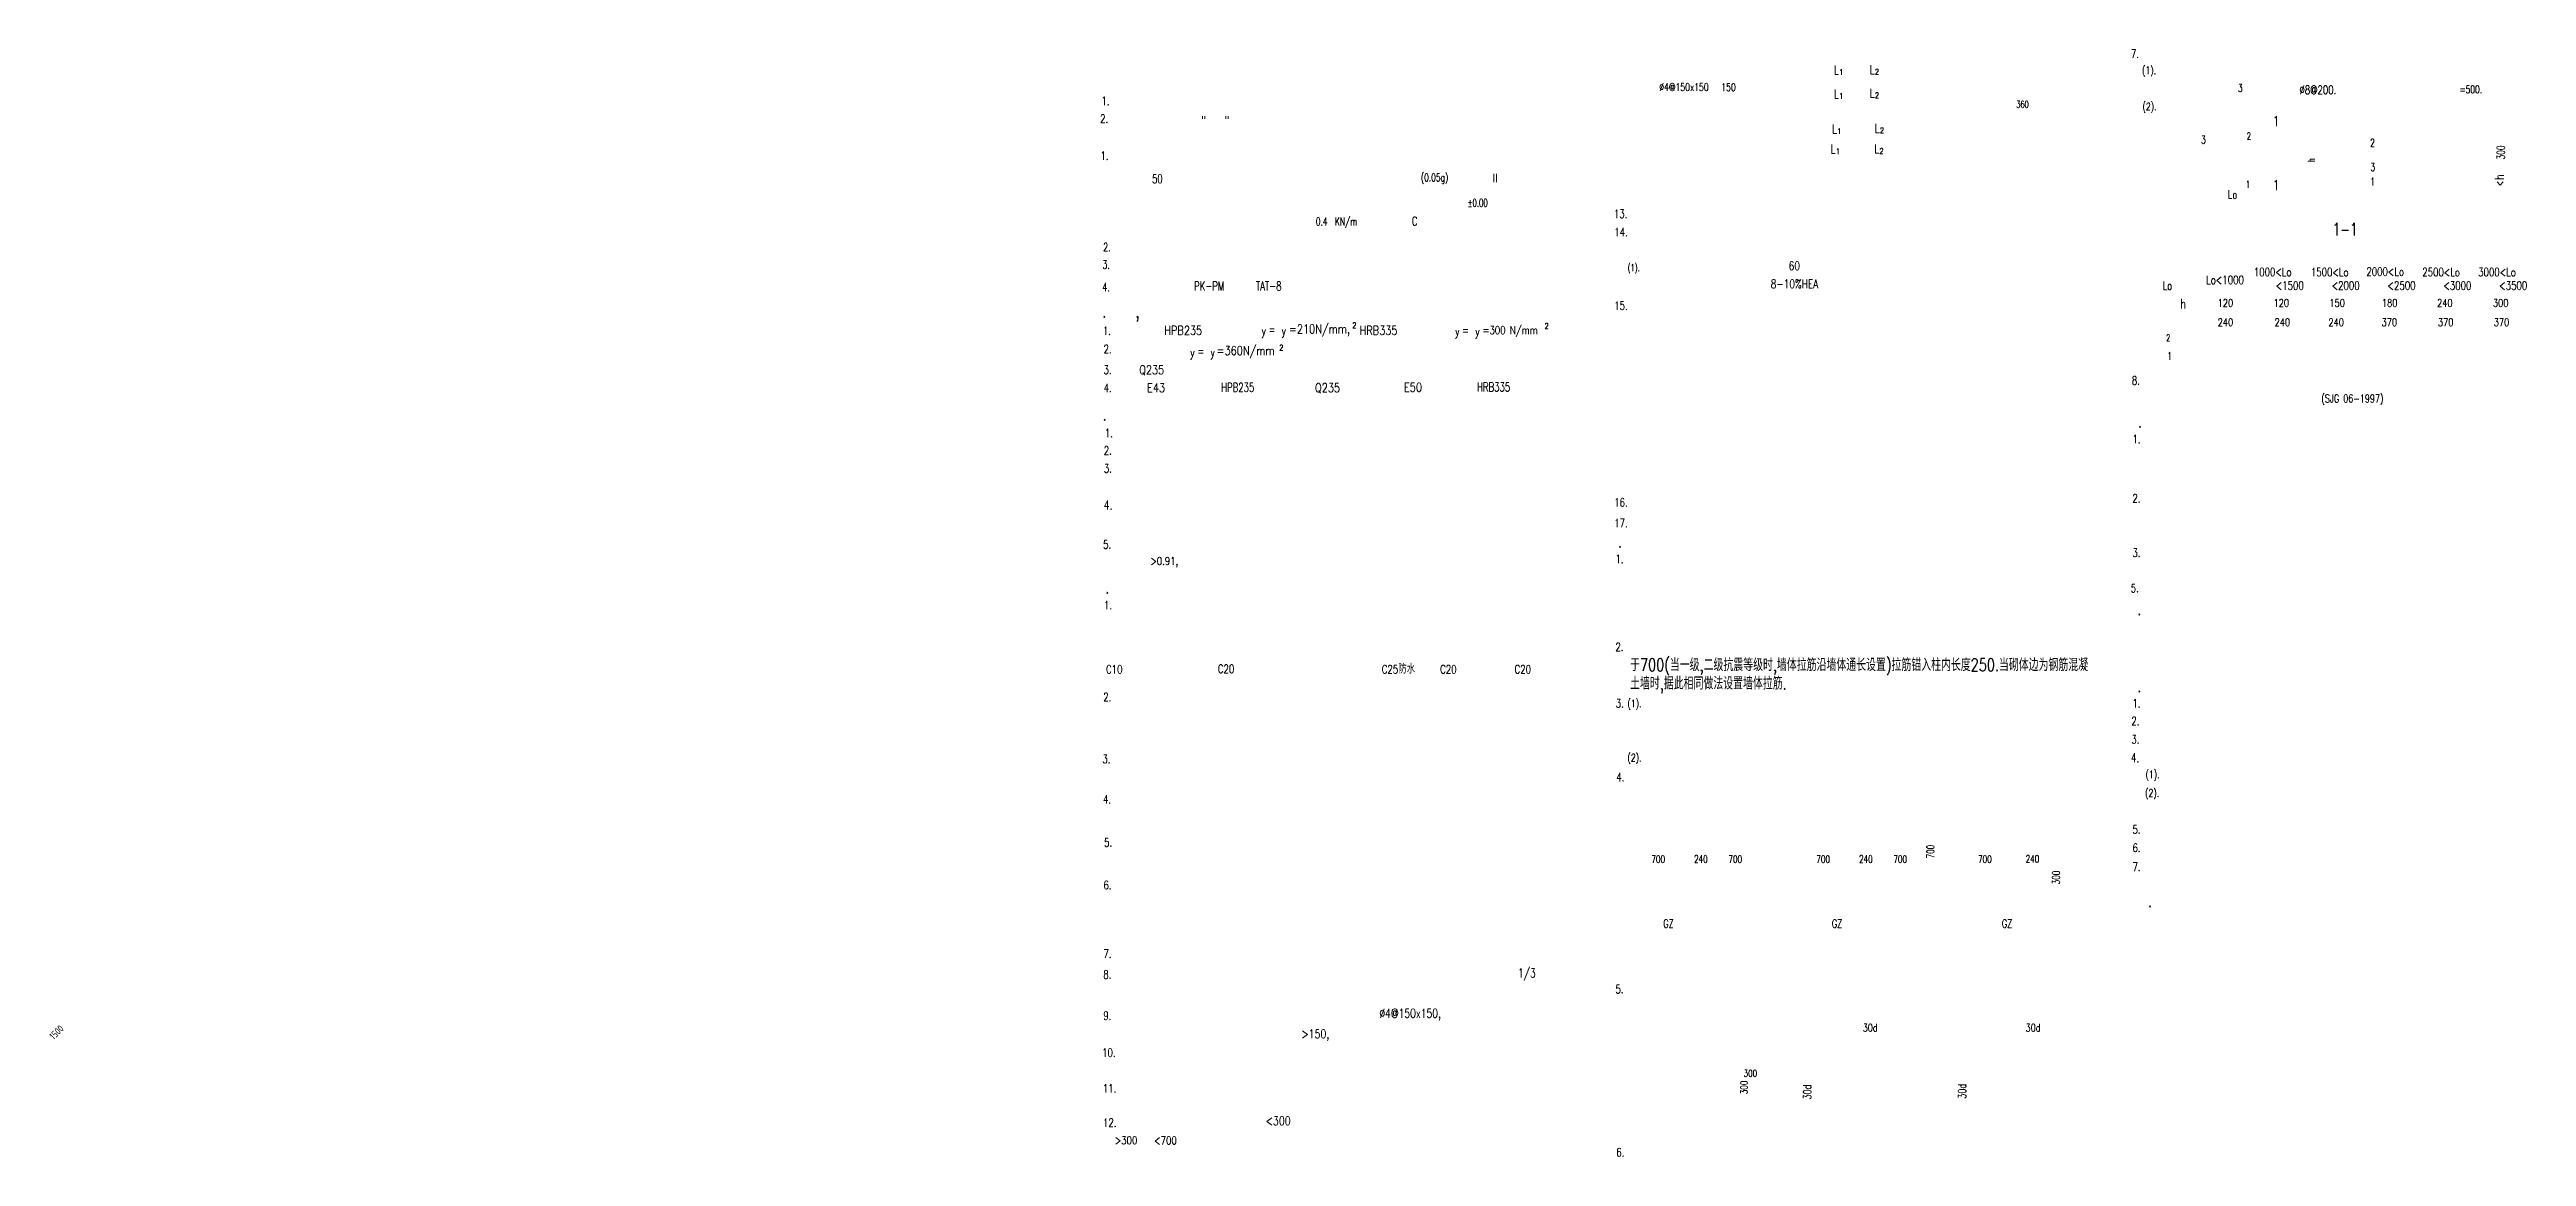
# Model space of a CAD drawing. Extents: x 838828 to 1489448, y 610351 to 848160.
# Drawn here: x 862012 to 945496, y 718101 to 755402 of the extents above; entities that cross this region are included whole.
import ezdxf
from ezdxf.enums import TextEntityAlignment as Align

# ---------------------------------------------------------------- set-up
doc = ezdxf.new("R2010")
doc.units = 0
doc.header["$LTSCALE"] = 1000
doc.header["$MEASUREMENT"] = 0
doc.layers.add('HATCH', color=8, linetype='CONTINUOUS', lineweight=13)
doc.layers.add('我的标注', color=8, linetype='CONTINUOUS')
doc.styles.add('H', font='simplex.shx', dxfattribs={"width": 0.8, "height": 400, "bigfont": 'hztxt.shx'})
doc.styles.add('HZ0A', font='simplex.shx', dxfattribs={"width": 0.75, "bigfont": 'hztxt.shx'})
doc.styles.add('HZC', font='COMPLEX', dxfattribs={"width": 0.75, "bigfont": 'HZTXT'})
doc.styles.add('HZS', font='SIMPLEX', dxfattribs={"width": 0.75, "bigfont": 'HZTXT'})
doc.styles.add('SIM', font='SIMPLEX', dxfattribs={"width": 0.75, "bigfont": 'HZTXT'})
doc.styles.add('TSSD_DIMENSION', font='tssdeng.shx', dxfattribs={"width": 0.7, "bigfont": 'tssdchn.shx'})
doc.styles.add('TXT1', font='txt.shx', dxfattribs={"width": 0.75, "bigfont": 'hztxt.shx'})

msp = doc.modelspace()

# ---------------------------------------------------------------- texts
at = {"layer": 'HATCH', "style": 'SIM', "width": 0.75}
msp.add_text('150', height=254.2, dxfattribs=at).set_placement((918357, 754005))
at = {"layer": 'HATCH', "color": 8, "style": 'TSSD_DIMENSION', "width": 0.7}
msp.add_text('1500', height=243.5, rotation=45, dxfattribs=at).set_placement((862152, 722017))
at = {"layer": '我的标注'}
for s, height, style, width, p in [('L', 301, 'HZS', 0.75, (922153, 754565)), ('1', 188, 'HZS', 0.75, (922327, 754549)), ('L', 301, 'HZS', 0.75, (923362, 754573)), ('2', 188, 'HZS', 0.75, (923536, 754557)), ('7.', 282.5, 'HZS', 0.75, (932163, 755120)), ('(1).', 254.2, 'HZS', 0.75, (932539, 754575)), ('%%c4@150x150', 254.21, 'TXT1', 0.75, (916266, 754012)), ('L', 301, 'HZS', 0.75, (922153, 753758)), ('1', 188, 'HZS', 0.75, (922327, 753741)), ('L', 301, 'HZS', 0.75, (923362, 753782)), ('2', 188, 'HZS', 0.75, (923536, 753766)), ('3', 264, 'HZ0A', 0.7, (935771, 753977)), ('=500.', 263.6, 'HZ0A', 0.7, (943241, 753930)), ('2.', 282.5, 'HZS', 0.75, (897422, 752929)), ('1.', 282.5, 'HZS', 0.75, (897465, 753530)), ('"    "', 282.5, 'HZS', 0.75, (900838, 752876)), ('360', 235.4, 'HZS', 0.7, (928300, 753443)), ('(2).', 254.2, 'HZS', 0.75, (932554, 753357)), ('1', 330, 'HZC', 0.7, (936960, 752824)), ('L', 301, 'HZS', 0.75, (922042, 751897)), ('L', 301, 'HZS', 0.75, (922093, 752573)), ('1', 188, 'HZS', 0.75, (922267, 752557)), ('L', 301, 'HZS', 0.75, (923512, 751905)), ('L', 301, 'HZS', 0.75, (923530, 752598)), ('2', 188, 'HZS', 0.75, (923704, 752581)), ('3', 264, 'HZ0A', 0.7, (934528, 752228)), ('2', 235, 'HZ0A', 0.7, (936070, 752370)), ('2', 264, 'HZ0A', 0.7, (940228, 752128)), ('1.', 282.5, 'HZS', 0.75, (897434, 751681)), ('1', 188, 'HZS', 0.75, (922216, 751881)), ('2', 188, 'HZS', 0.75, (923686, 751888)), ('3', 264, 'HZ0A', 0.7, (940238, 751309)), ('50', 294.2, 'HZS', 0.7, (899175, 750899)), ('(0.05g)', 263.6, 'HZS', 0.7, (908231, 750960)), ('I', 282, 'HZC', 0.85, (910655, 750933)), ('I', 282, 'HZC', 0.85, (910735, 750933)), ('L', 282, 'HZ0A', 0.7, (935434, 750386)), ('0', 188, 'HZ0A', 0.7, (935600, 750370)), ('1', 235, 'HZ0A', 0.7, (936035, 750742)), ('1', 330, 'HZC', 0.7, (936960, 750668)), ('1', 264, 'HZ0A', 0.7, (940229, 750821)), ('0.4', 263.6, 'HZS', 0.7, (904691, 749477)), ('KN/m', 263.6, 'HZS', 0.7, (905337, 749477)), ('C', 294, 'HZS', 0.7, (907931, 749474)), ('%%p0.00', 263.6, 'HZS', 0.65, (909810, 750106)), ('13.', 282.5, 'HZS', 0.75, (914739, 749724)), ('2.', 282.5, 'HZS', 0.7, (897522, 748603)), ('14.', 282.5, 'HZS', 0.75, (914749, 749112)), ('1-1', 423.7, 'HZC', 0.7, (938966, 749137)), ('3.', 282.5, 'HZS', 0.7, (897497, 748014)), ('(1).', 235.4, 'HZS', 0.7, (915201, 747932)), ('60', 294.5, 'HZS', 0.75, (920630, 747966)), ('1000<Lo', 282.5, 'HZS', 0.75, (936308, 747766)), ('1500<Lo', 282.5, 'HZS', 0.75, (938230, 747761)), ('2000<Lo', 282.5, 'HZS', 0.75, (940100, 747776)), ('2500<Lo', 282.5, 'HZS', 0.75, (941985, 747761)), ('3000<Lo', 282.5, 'HZS', 0.75, (943868, 747761)), ('4.', 282.5, 'HZS', 0.7, (897497, 747258)), ('PK-PM', 300, 'HZS', 0.7, (900588, 747283)), ('TAT-8', 300, 'HZS', 0.7, (902672, 747283)), ('8-10%HEA', 294.5, 'HZS', 0.75, (920027, 747358)), ('Lo', 282.5, 'HZS', 0.7, (933245, 747305)), ('Lo<1000', 282.5, 'HZS', 0.75, (934701, 747498)), ('<1500', 282.5, 'HZS', 0.75, (937047, 747308)), ('<2000', 282.5, 'HZS', 0.75, (938930, 747308)), ('<2500', 282.5, 'HZS', 0.75, (940813, 747308)), ('<3000', 282.5, 'HZS', 0.75, (942696, 747308)), ('<3500', 282.5, 'HZS', 0.75, (944579, 747308)), ('.', 471, 'H', 0.8, (897479, 746377)), (',', 471, 'H', 0.8, (898595, 746377)), ('15.', 282.5, 'HZS', 0.75, (914749, 746628)), ('h', 330, 'HZS', 0.7, (933834, 746674)), ('120', 254.2, 'HZS', 0.8, (935088, 746736)), ('120', 254.2, 'HZS', 0.8, (936971, 746736)), ('150', 254.2, 'HZS', 0.8, (938854, 746736)), ('180', 254.2, 'HZS', 0.8, (940624, 746736)), ('240', 254.2, 'HZS', 0.8, (942483, 746736)), ('300', 254.2, 'HZS', 0.8, (944366, 746736)), ('1.', 282.5, 'HZS', 0.7, (897524, 745783)), ('HPB235', 300, 'HZS', 0.8, (899585, 745788)), ('y', 282, 'HZS', 0.75, (902865, 745785)), ('=', 282, 'HZS', 0.7, (903105, 745824)), ('y', 282, 'HZS', 0.75, (903544, 745785)), ('=210N/mm,', 300, 'HZS', 0.8, (903786, 745836)), ('2', 188, 'HZS', 0.7, (905921, 746012)), ('HRB335', 300, 'HZS', 0.8, (906168, 745788)), ('y', 282, 'HZS', 0.75, (909389, 745763)), ('=', 282, 'HZS', 0.7, (909629, 745802)), ('y', 282, 'HZS', 0.75, (910069, 745763)), ('=300 N/mm', 263.6, 'HZS', 0.8, (910310, 745814)), ('2', 188, 'HZS', 0.7, (912403, 745990)), ('2', 235, 'HZS', 0.7, (933350, 745570)), ('240', 254.2, 'HZS', 0.8, (935088, 746083)), ('240', 254.2, 'HZS', 0.8, (937007, 746083)), ('240', 254.2, 'HZS', 0.8, (938821, 746083)), ('370', 254.2, 'HZS', 0.8, (940613, 746083)), ('370', 254.2, 'HZS', 0.8, (942511, 746083)), ('370', 254.2, 'HZS', 0.8, (944394, 746083)), ('2.', 282.5, 'HZS', 0.75, (897537, 745171)), ('3.', 282.5, 'HZS', 0.75, (897537, 744467)), ('Q235', 300, 'HZS', 0.8, (898738, 744458)), ('y', 282, 'HZS', 0.75, (900463, 745055)), ('=', 282, 'HZS', 0.7, (900703, 745094)), ('y', 282, 'HZS', 0.75, (901143, 745055)), ('=360N/mm', 300, 'HZS', 0.8, (901348, 745106)), ('2', 188, 'HZS', 0.7, (903460, 745261)), ('1', 254, 'HZS', 0.7, (933392, 744948)), ('4.', 282.5, 'HZS', 0.75, (897537, 743860)), ('E43', 300, 'HZS', 0.8, (899005, 743853)), ('HPB235', 300, 'HZS', 0.7, (901503, 743868)), ('Q235', 300, 'HZS', 0.8, (904666, 743854)), ('E50', 300, 'HZS', 0.8, (907663, 743872)), ('HRB335', 300, 'HZS', 0.7, (910126, 743882)), ('8.', 282.5, 'HZS', 0.75, (932197, 744108)), ('(SJG 06-1997)', 263.63, 'HZS', 0.75, (938584, 743512)), ('.', 471, 'H', 0.8, (897498, 742899)), ('1.', 282.5, 'HZS', 0.75, (897581, 742340)), ('1.', 282.5, 'HZS', 0.75, (932214, 742134)), ('.', 471, 'H', 0.8, (932385, 742666)), ('2.', 282.5, 'HZS', 0.75, (897546, 741750)), ('3.', 282.5, 'HZS', 0.75, (897546, 741142)), ('4.', 310.7, 'HZS', 0.75, (897540, 739897)), ('16.', 282.5, 'HZS', 0.75, (914749, 740000)), ('2.', 282.5, 'HZS', 0.75, (932214, 740137)), ('5.', 282.5, 'HZS', 0.75, (897524, 738582)), ('17.', 282.5, 'HZS', 0.75, (914749, 739306)), ('>0.91,', 263.6, 'HZ0A', 0.8, (899114, 738036)), ('1.', 282.5, 'HZS', 0.75, (914790, 738097)), ('.', 471, 'H', 0.8, (914864, 738627)), ('3.', 282.5, 'HZS', 0.75, (932214, 738302)), ('5.', 282.5, 'HZS', 0.75, (932156, 737109)), ('1.', 282.5, 'HZS', 0.75, (897552, 736542)), ('.', 471, 'H', 0.8, (897582, 737073)), ('.', 471, 'H', 0.8, (932365, 736347)), ('C20', 282.5, 'HZS', 0.75, (901390, 734391)), ('C25防水', 282.5, 'HZS', 0.75, (906914, 734377)), ('2.', 282.5, 'HZS', 0.75, (914790, 735132)), ('于700(当一级,二级抗震等级时,墙体拉筋沿墙体通长设置)拉筋锚入柱内长度250.当砌体边为钢筋混凝', 423.69, 'HZS', 0.75, (915284, 734456)), ('C10', 282.5, 'HZS', 0.75, (897621, 734377)), ('C20', 282.5, 'HZS', 0.75, (908883, 734377)), ('C20', 282.5, 'HZS', 0.75, (911390, 734377)), ('土墙时,据此相同做法设置墙体拉筋.', 423.69, 'HZS', 0.75, (915284, 733834)), ('2.', 282.5, 'HZS', 0.75, (897528, 733443)), ('3.', 282.5, 'HZS', 0.75, (914799, 733229)), ('(1).', 254.2, 'HZS', 0.75, (915194, 733239)), ('1.', 282.5, 'HZS', 0.75, (932217, 733231)), ('.', 471, 'H', 0.8, (932365, 733746)), ('2.', 282.5, 'HZS', 0.75, (932179, 732634)), ('3.', 282.5, 'HZS', 0.75, (932179, 732013)), ('3.', 282.5, 'HZS', 0.75, (897497, 731355)), ('(2).', 254.2, 'HZS', 0.75, (915194, 731413)), ('4.', 310.7, 'HZS', 0.7, (932162, 731384)), ('4.', 282.5, 'HZS', 0.75, (914819, 730741)), ('(2).', 254.2, 'HZS', 0.75, (932642, 730222)), ('(1).', 254.2, 'HZS', 0.75, (932658, 730847)), ('4.', 282.5, 'HZS', 0.75, (897515, 729998)), ('5.', 282.5, 'HZS', 0.75, (897553, 728540)), ('5.', 282.5, 'HZS', 0.75, (932217, 728979)), ('700', 254.2, 'HZS', 0.7, (916004, 727991)), ('240', 254.2, 'HZS', 0.7, (917441, 727996)), ('700', 254.2, 'HZS', 0.7, (918600, 727991)), ('700', 254.2, 'HZS', 0.7, (921564, 727991)), ('240', 254.2, 'HZS', 0.7, (923002, 727996)), ('700', 254.2, 'HZS', 0.7, (924160, 727991)), ('700', 254.2, 'HZS', 0.7, (927014, 727991)), ('240', 254.2, 'HZS', 0.7, (928618, 728001)), ('7.', 282.5, 'HZS', 0.75, (932217, 727720)), ('6.', 282.5, 'HZS', 0.75, (932217, 728363)), ('6.', 282.5, 'HZS', 0.75, (897533, 727103)), ('.', 471, 'H', 0.8, (932722, 726496)), ('GZ', 282.5, 'HZS', 0.7, (916404, 725805)), ('GZ', 282.5, 'HZS', 0.7, (922084, 725805)), ('GZ', 282.5, 'HZS', 0.7, (927813, 725805)), ('7.', 282.5, 'HZS', 0.75, (897533, 724797)), ('8.', 282.5, 'HZS', 0.75, (897529, 724090)), ('5.', 282.5, 'HZS', 0.75, (914790, 723597)), ('9.', 282.5, 'HZS', 0.75, (897529, 722705)), ('%%c4@150x150,', 301.29, 'TXT1', 0.75, (906834, 722775)), ('>150,', 291.9, 'SIM', 0.8, (904208, 722085)), ('10.', 282.5, 'HZS', 0.75, (897490, 721459)), ('11.', 282.5, 'HZS', 0.75, (897514, 720257)), ('300', 235.4, 'SIM', 0.75, (919113, 720782)), ('12.', 282.5, 'HZS', 0.75, (897518, 719097)), ('<300', 291.9, 'HZS', 0.8, (903005, 719155)), ('>300', 263.6, 'HZS', 0.8, (897916, 718514)), ('<700', 263.6, 'HZS', 0.8, (899246, 718508)), ('6.', 282.5, 'HZS', 0.75, (914819, 718101))]:
    msp.add_text(s, height=height, dxfattribs=dict(at, style=style, width=width)).set_placement(p)
at = {"layer": '我的标注', "style": 'TXT1', "width": 0.75}
msp.add_text('%%c8@200.', height=282.5, dxfattribs=at).set_placement((938466, 753903), align=Align.CENTER)
at = {"layer": '我的标注'}
for s, height, style, width, p in [('h', 235, 'HZ0A', 0.7, (938367, 751608)), ('300', 263.6, 'HZ0A', 0.7, (944763, 751696)), ('h', 301, 'HZ0A', 0.75, (944734, 751010)), ('<', 235, 'HZ0A', 0.75, (944712, 750797)), ('700', 254.2, 'HZS', 0.7, (925534, 728145)), ('300', 254.2, 'HZS', 0.7, (929767, 727271)), ('300', 235.4, 'SIM', 0.75, (919243, 720198))]:
    msp.add_text(s, height=height, rotation=90, dxfattribs=dict(at, style=style, width=width)).set_placement(p)
at = {"layer": '我的标注', "linetype": 'ByBlock', "style": 'HZS', "width": 0.75}
msp.add_text('1/3', height=300, dxfattribs=at).set_placement((911804, 724261), align=Align.MIDDLE)
at = {"layer": '我的标注', "linetype": 'ByBlock', "style": 'HZ0A', "width": 0.75}
for p in [(923377, 722438), (928866, 722438)]:
    msp.add_text('30d', height=263.6, dxfattribs=at).set_placement(p, align=Align.MIDDLE_CENTER)
for p in [(921255, 720270), (926475, 720297)]:
    msp.add_text('30d', height=263.6, rotation=90, dxfattribs=at).set_placement(p, align=Align.MIDDLE_CENTER)

doc.saveas('drawing.dxf')
